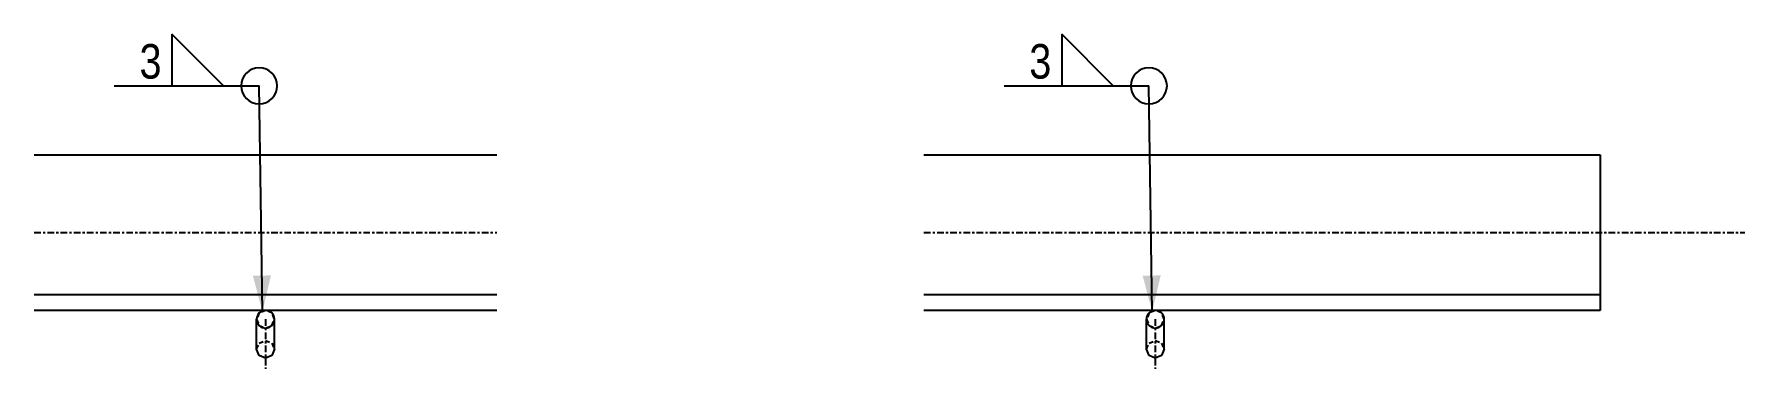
# Model space of a CAD drawing. Header units: millimetres. Extents: x 5 to 40932, y 5 to 1903.
# Drawn here: x 28791 to 29560, y 58 to 209 of the extents above; entities that cross this region are included whole.
import ezdxf

# ---------------------------------------------------------------- set-up
doc = ezdxf.new("R2010")
doc.units = ezdxf.units.MM
doc.linetypes.add('DXK_LINE_DOT2', pattern=[3.9198, 1.9599, -1.9599])
doc.linetypes.add('DXK_LINE_DOT3', pattern=[5.9187, 2.979, -0.9799, 0.9799, -0.9799])
doc.layers.add('STÅL', color=7, linetype='Continuous')
doc.layers.add('TEKST', color=7, linetype='Continuous')
doc.styles.add('Arial Narrow', font='ARIALN.TTF', dxfattribs={"height": 0.2})

msp = doc.modelspace()

# ---------------------------------------------------------------- hatches: boundary and pattern name
at = {"layer": 'TEKST', "linetype": 'Continuous'}
for points in [[(28897.37, 100.05), (28893.54, 83.75), (28889.24, 99.94)], [(29297.37, 100.05), (29293.54, 83.75), (29289.24, 99.94)]]:
    msp.add_hatch(color=3, dxfattribs=at).paths.add_polyline_path(points)

# ---------------------------------------------------------------- linework, layer by layer
at = {"layer": 'STÅL', "color": 2, "linetype": 'Continuous'}
for p, q in [((28790.95, 154.33), (28998.95, 154.33)), ((29190.95, 154.33), (29494.95, 154.33)), ((29494.95, 154.33), (29494.95, 84.33)), ((28998.95, 91.33), (28790.95, 91.33)), ((29494.95, 91.33), (29190.95, 91.33)), ((28998.95, 84.33), (28790.95, 84.33)), ((28890.95, 66.81), (28890.95, 80.33)), ((28898.95, 66.81), (28898.95, 80.33)), ((29494.95, 84.33), (29190.95, 84.33)), ((29290.95, 66.81), (29290.95, 80.33)), ((29298.95, 66.81), (29298.95, 80.33)), ((28892.12, 64.01), (28890.95, 66.81)), ((28894.95, 62.84), (28892.12, 64.01)), ((28897.78, 64.01), (28894.95, 62.84)), ((28898.95, 66.81), (28897.78, 64.01)), ((29292.12, 64.01), (29290.95, 66.81)), ((29294.95, 62.84), (29292.12, 64.01)), ((29297.78, 64.01), (29294.95, 62.84)), ((29298.95, 66.81), (29297.78, 64.01))]:
    msp.add_line(p, q, dxfattribs=at)
at = {"layer": 'STÅL', "color": 7, "linetype": 'DXK_LINE_DOT2'}
for p, q in [((29494.95, 153.99), (29494.95, 151.55)), ((28892.12, 83.16), (28890.95, 80.33)), ((28890.95, 80.33), (28892.12, 77.5)), ((28894.95, 84.33), (28892.12, 83.16)), ((28892.12, 77.5), (28894.95, 76.33)), ((28897.78, 83.16), (28894.95, 84.33)), ((28894.95, 76.33), (28897.78, 77.5)), ((28898.95, 80.33), (28897.78, 83.16)), ((28897.78, 77.5), (28898.95, 80.33)), ((29292.12, 83.16), (29290.95, 80.33)), ((29290.95, 80.33), (29292.12, 77.5)), ((29294.95, 84.33), (29292.12, 83.16)), ((29292.12, 77.5), (29294.95, 76.33)), ((29297.78, 83.16), (29294.95, 84.33)), ((29294.95, 76.33), (29297.78, 77.5)), ((29298.95, 80.33), (29297.78, 83.16)), ((29297.78, 77.5), (29298.95, 80.33)), ((28890.95, 66.81), (28892.12, 69.61)), ((28892.12, 69.61), (28894.95, 70.77)), ((28894.95, 70.77), (28897.78, 69.61)), ((28897.78, 69.61), (28898.95, 66.81)), ((29290.95, 66.81), (29292.12, 69.61)), ((29292.12, 69.61), (29294.95, 70.77)), ((29294.95, 70.77), (29297.78, 69.61)), ((29297.78, 69.61), (29298.95, 66.81))]:
    msp.add_line(p, q, dxfattribs=at)
at = {"layer": 'STÅL', "color": 7, "linetype": 'DXK_LINE_DOT3'}
for p, q in [((28790.95, 119.33), (28998.95, 119.33)), ((29190.95, 119.33), (29559.95, 119.33)), ((28894.95, 80.33), (28894.95, 80.33)), ((28894.95, 80.33), (28894.95, 58.04)), ((29294.95, 80.33), (29294.95, 80.33)), ((29294.95, 80.33), (29294.95, 58.04))]:
    msp.add_line(p, q, dxfattribs=at)
at = {"layer": 'STÅL', "color": 2, "linetype": 'Continuous'}
for centre, start, end in [((28894.95, 80.33), 0, 180), ((28894.95, 80.33), 180, 0), ((29294.95, 80.33), 0, 180), ((29294.95, 80.33), 180, 0)]:
    msp.add_arc(centre, 4, start, end, dxfattribs=at)
at = {"layer": 'TEKST', "color": 3, "linetype": 'Continuous'}
for p, q in [((28893.54, 83.75), (28892.08, 185.37)), ((29293.54, 83.75), (29292.08, 185.37))]:
    msp.add_line(p, q, dxfattribs=at)
for centre, start, end in [((28892.08, 185.37), 90, 270), ((28892.08, 185.37), 270, 90), ((29292.08, 185.37), 90, 270), ((29292.08, 185.37), 270, 90)]:
    msp.add_arc(centre, 8.12, start, end, dxfattribs=at)

# ---------------------------------------------------------------- wipeouts: each hides what was drawn before it
at = {"color": 0}
for points in [[(28849.51, 187.32), (28849.51, 206.17), (28837.01, 206.17), (28837.01, 187.32)], [(29249.51, 187.32), (29249.51, 206.17), (29237.01, 206.17), (29237.01, 187.32)]]:
    msp.add_wipeout(points, dxfattribs=at).dxf.layer = 'TEKST'

# ---------------------------------------------------------------- next in the draw order: linework, layer by layer
at = {"layer": 'TEKST', "color": 3, "linetype": 'Continuous'}
for p, q in [((28876.07, 185.37), (28852.85, 208.59)), ((28852.85, 208.59), (28852.85, 185.37)), ((29276.07, 185.37), (29252.85, 208.59)), ((29252.85, 208.59), (29252.85, 185.37)), ((28826.93, 185.37), (28892.08, 185.37)), ((28852.85, 185.37), (28876.07, 185.37)), ((29226.93, 185.37), (29292.08, 185.37)), ((29252.85, 185.37), (29276.07, 185.37))]:
    msp.add_line(p, q, dxfattribs=at)

# ---------------------------------------------------------------- next in the draw order: texts
at = {"layer": 'TEKST', "color": 3, "style": 'Arial Narrow'}
for p in [(28838.31, 188.62), (29238.31, 188.62)]:
    msp.add_text('3', height=15.51, dxfattribs=at).set_placement(p)

doc.saveas('drawing.dxf')
